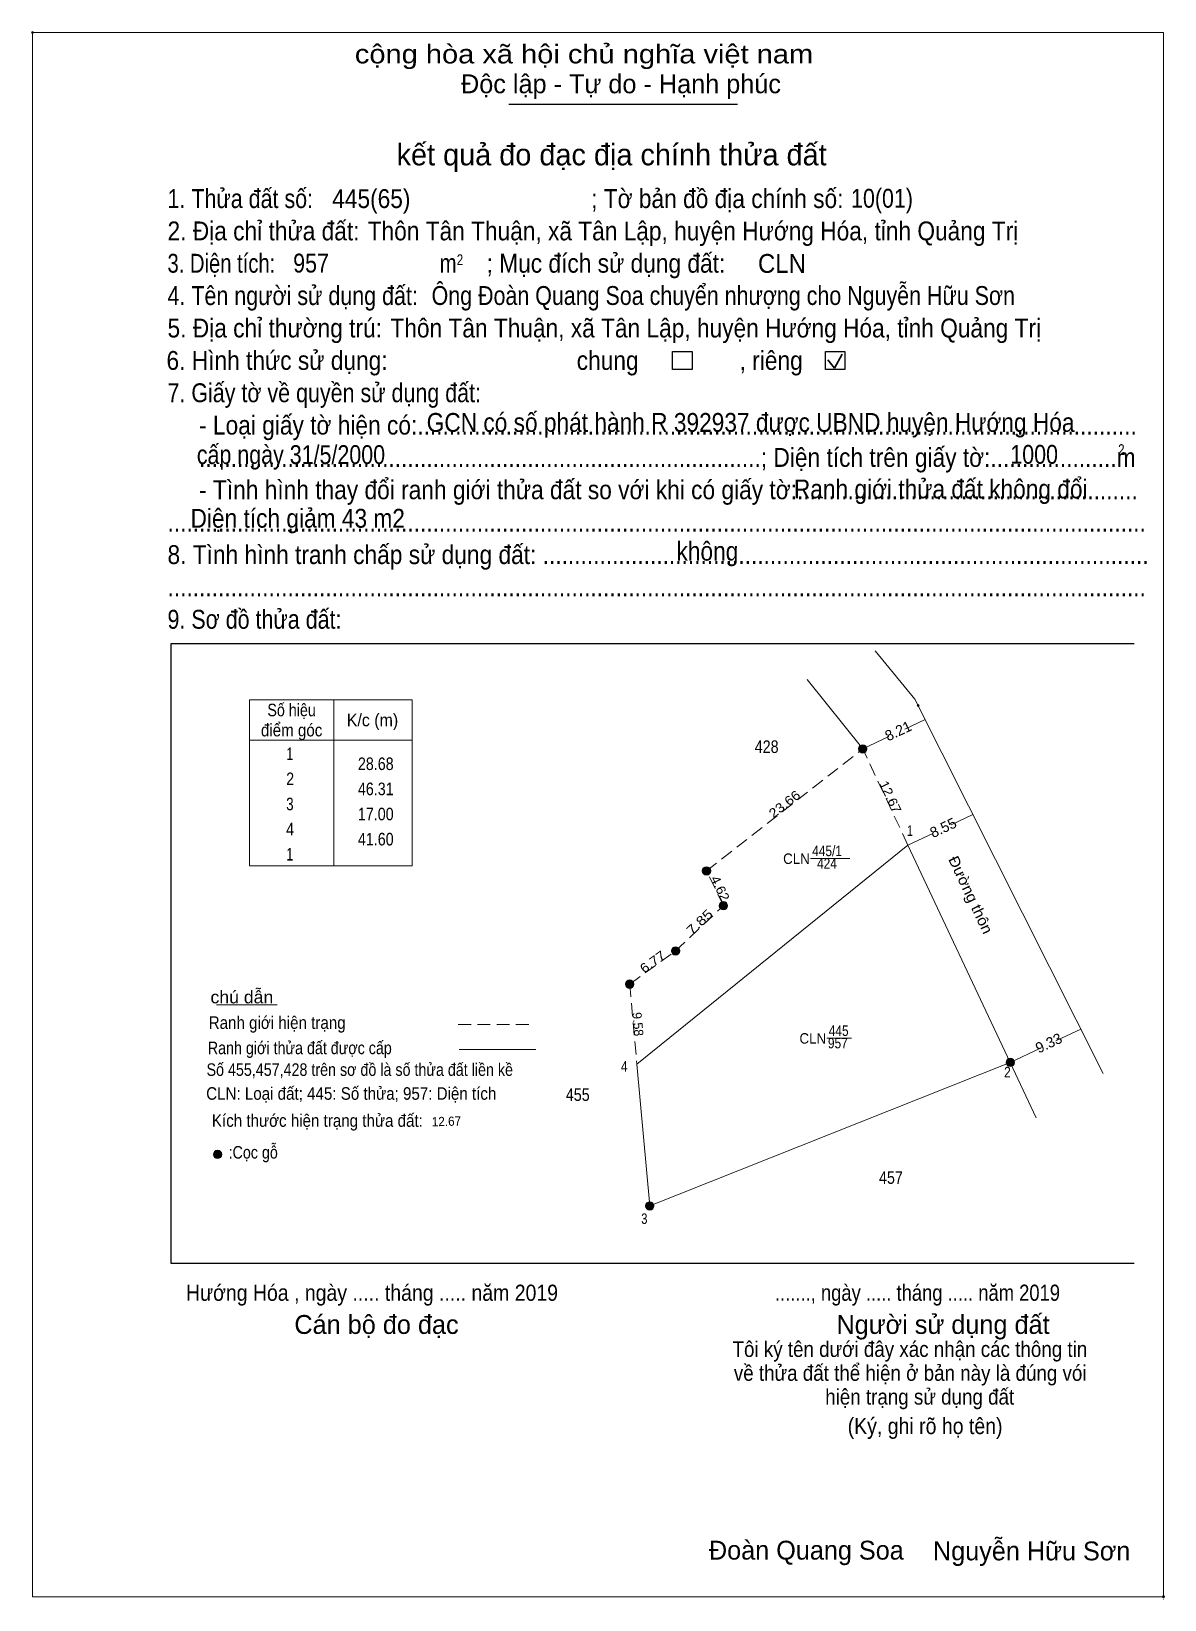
# Model space of a CAD drawing. Header units: metres. Extents: x 545555 to 546339, y 1836670 to 1837509.
# Drawn here: x 545857.2 to 545992.5, y 1837321.6 to 1837508.8 of the extents above; entities that cross this region are included whole.
import ezdxf
from ezdxf.enums import TextEntityAlignment as Align

# ---------------------------------------------------------------- set-up
doc = ezdxf.new("R2010")
doc.units = ezdxf.units.M
doc.header["$LTSCALE"] = 0.51
doc.header["$PDMODE"] = 32
doc.header["$PDSIZE"] = 0.255
doc.linetypes.add('MEDIUM_DASHED', pattern=[4.5, 3, -1.5])
for name, color, linetype, lineweight in [('17', 7, 'Continuous', 13), ('2', 7, 'Continuous', 13), ('36', 7, 'Continuous', 13), ('6', 7, 'Continuous', 13), ('63', 7, 'Continuous', 13), ('7', 7, 'Continuous', 13)]:
    doc.layers.add(name, color=color, linetype=linetype, lineweight=lineweight)

msp = doc.modelspace()

# ---------------------------------------------------------------- texts
at = {"layer": '2'}
for s, height, width, p in [('cộng hòa xã hội chủ nghĩa việt nam', 2.253, 1.15, (545895.81, 1837504.98)), ('1. Thửa đất số:', 2.253, 0.85, (545873.45, 1837487.72)), ('445(65)', 2.25, 0.9, (545893.11, 1837487.72)), ('; Tờ bản đồ địa chính số:', 2.253, 0.9, (545924.01, 1837487.72)), ('10(01)', 2.25, 0.85, (545955.03, 1837487.76)), ('2. Địa chỉ thửa đất:', 2.253, 0.9, (545873.45, 1837483.86)), ('Thôn Tân Thuận, xã Tân Lập, huyện Hướng Hóa, tỉnh Quảng Trị', 2.25, 0.9, (545897.34, 1837483.86)), ('3. Diện tích:', 2.253, 0.8, (545873.45, 1837480)), ('957', 2.25, 0.85, (545888.45, 1837480.02)), ('m', 2.253, 0.8, (545905.94, 1837480)), ('2', 1.288, 0.8, (545907.97, 1837480.9)), ('; Mục đích sử dụng đất:', 2.253, 0.9, (545911.53, 1837480)), (' CLN', 2.25, 0.95, (545943.13, 1837479.98)), ('4. Tên người sử dụng đất:', 2.253, 0.85, (545873.45, 1837476.14)), ('Ông Đoàn Quang Soa chuyển nhượng cho Nguyễn Hữu Sơn', 2.25, 0.85, (545904.97, 1837476.15)), ('5. Địa chỉ thường trú:', 2.253, 0.9, (545873.45, 1837472.27)), ('Thôn Tân Thuận, xã Tân Lập, huyện Hướng Hóa, tỉnh Quảng Trị', 2.25, 0.9, (545900.06, 1837472.27)), ('6. Hình thức sử dụng:', 2.253, 0.9, (545873.33, 1837468.4)), ('chung                , riêng', 2.253, 0.9, (545922.29, 1837468.4)), ('7. Giấy tờ về quyền sử dụng đất:', 2.253, 0.85, (545873.45, 1837464.54)), ('     - Loại giấy tờ hiện có:..................................................................................................................', 2.253, 0.9, (545873.45, 1837460.68)), ('GCN có số phát hành R 392937 được UBND huyện Hướng Hóa ', 2.25, 0.9, (545904.38, 1837461)), ('cấp ngày 31/5/2000', 2.25, 0.85, (545876.95, 1837457.16)), ('     .........................................................................................; Diện tích trên giấy tờ:....................m', 2.253, 0.9, (545873.45, 1837456.82)), ('1000', 2.25, 0.85, (545974.04, 1837457.19)), ('2', 1.288, 0.8, (545986.91, 1837458.24)), ('     - Tình hình thay đổi ranh giới thửa đất so với khi có giấy tờ:......................................................', 2.253, 0.9, (545873.45, 1837452.96)), ('Ranh giới thửa đất không đổi', 2.25, 0.9, (545948.21, 1837453.06)), ('Diện tích giảm 43 m2', 2.25, 0.9, (545876.2, 1837449.56)), ('...........................................................................................................................................................', 2.253, 0.9, (545873.45, 1837449.09)), ('8. Tình hình tranh chấp sử dụng đất: ................................................................................................', 2.253, 0.9, (545873.45, 1837445.22)), ('không', 2.254, 0.9, (545934.19, 1837445.63)), ('...........................................................................................................................................................', 2.253, 0.9, (545873.45, 1837441.36)), ('9. Sơ đồ thửa đất:', 2.253, 0.85, (545873.45, 1837437.5)), ('Hướng Hóa , ngày ..... tháng ..... năm 2019', 1.93, 0.9, (545875.66, 1837357.27)), ('......., ngày ..... tháng ..... năm 2019', 1.93, 0.85, (545945.95, 1837357.27)), ('(Ký, ghi rõ họ tên)', 1.932, 0.9, (545954.63, 1837341.36))]:
    msp.add_text(s, height=height, dxfattribs=dict(at, width=width)).set_placement(p)
for s, height, p in [('Độc lập - Tự do - Hạnh phúc', 2.253, (545908.48, 1837501.42)), ('Cán bộ đo đạc', 2.254, (545888.59, 1837353.32)), ('Người sử dụng đất', 2.253, (545953.29, 1837353.32)), ('Đoàn Quang Soa', 2.25, (545938.07, 1837326.38)), ('Nguyễn Hữu Sơn', 2.25, (545964.81, 1837326.29))]:
    msp.add_text(s, height=height, dxfattribs=at).set_placement(p)
for s, height, p in [('kết quả đo đạc địa chính thửa đất', 2.576, (545926.455, 1837492.81)), ('.', 0.644, (545992.3086, 1837321.6))]:
    msp.add_text(s, height=height, dxfattribs=at).set_placement(p, align=Align.CENTER)
for s, height, width, p in [('Số hiệu', 1.5, 0.85, (545888.26, 1837427.05)), ('K/c (m)', 1.5, 0.95, (545897.915, 1837425.85)), ('điểm góc', 1.5, 0.9, (545888.265, 1837424.65)), (' 1', 1.5, 0.75, (545887.84, 1837421.83)), ('428', 1.5, 0.85, (545944.96, 1837422.67)), (' 2', 1.5, 0.85, (545887.85, 1837418.83)), (' 3', 1.5, 0.8, (545887.835, 1837415.83)), (' 4', 1.5, 0.85, (545887.845, 1837412.83)), ('445/1', 1.25, 0.85, (545952.17, 1837410.35)), (' 1', 1.5, 0.75, (545887.84, 1837409.83)), ('CLN', 1.25, 0.95, (545948.515, 1837409.42)), ('424', 1.25, 0.85, (545952.16, 1837408.86)), ('CLN', 1.25, 0.95, (545950.465, 1837387.97)), ('445', 1.25, 0.85, (545953.555, 1837388.89)), ('957', 1.25, 0.85, (545953.455, 1837387.41)), ('455', 1.5, 0.85, (545922.415, 1837381.13)), ('457', 1.5, 0.85, (545959.79, 1837371.23)), ('Tôi ký tên dưới đây xác nhận các thông tin', 1.862, 0.9, (545962.055, 1837350.57)), ('về thửa đất thể hiện ở bản này là đúng vói', 1.862, 0.9, (545962.09, 1837347.72)), ('hiện trạng sử dụng đất', 1.862, 0.9, (545963.225, 1837344.88))]:
    msp.add_text(s, height=height, dxfattribs=dict(at, width=width)).set_placement(p, align=Align.CENTER)
at = {"layer": '2', "width": 0.85}
for s, p in [('28.68', (545900.44, 1837420.63)), ('46.31', (545900.44, 1837417.63)), ('17.00', (545900.44, 1837414.63)), ('41.60', (545900.44, 1837411.63))]:
    msp.add_text(s, height=1.5, dxfattribs=at).set_placement(p, align=Align.RIGHT)
at = {"layer": '6'}
for s, width, p in [('chú dẫn', 1.05, (545878.58, 1837392.78)), ('Ranh giới hiện trạng', 0.9, (545878.37, 1837389.73)), ('Ranh giới thửa đất được cấp', 0.85, (545878.26, 1837386.71)), ('Số 455,457,428 trên sơ đồ là số thửa đất liền kề', 0.85, (545878.11, 1837384.12)), ('CLN: Loại đất; 445: Số thửa; 957: Diện tích', 0.9, (545878.07, 1837381.27)), ('Kích thước hiện trạng thửa đất:', 0.9, (545878.75, 1837378.04)), (':Cọc gỗ', 0.85, (545880.74, 1837374.25))]:
    msp.add_text(s, height=1.5, dxfattribs=dict(at, width=width)).set_placement(p)
at = {"layer": '63'}
for s, height, rotation, p in [('8.21', 1.25, 25.223, (545960.9237, 1837424.7342)), ('8.55', 1.25, 25.223, (545966.2937, 1837413.183)), ('9.58', 1.1, 275.151, (545929.0467, 1837390.2444)), ('9.33', 1.25, 25.191, (545978.894, 1837387.4774))]:
    msp.add_text(s, height=height, rotation=rotation, dxfattribs=at).set_placement(p, align=Align.CENTER)
for s, height, rotation, width, p in [('12.67', 1.1, 295.17, 1.1, (545959.2281, 1837417.1839)), ('23.66', 1.1, 37.979, 1.15, (545947.4316, 1837416.134)), ('Đường thôn', 1.265, 295.17, 1.1, (545968.7334, 1837405.459)), ('4.62', 1.1, 295.9, 1.1, (545938.9113, 1837406.2652)), ('7.85', 1.1, 43.349, 1.25, (545937.3275, 1837402.0908)), ('6.77', 1.1, 35.922, 1.15, (545931.6723, 1837397.2904)), ('12.67', 1.1, 1.726, 0.95, (545906.7584, 1837378.1433))]:
    msp.add_text(s, height=height, rotation=rotation, dxfattribs=dict(at, width=width)).set_placement(p, align=Align.CENTER)
for s, width, p in [(' 1', 0.75, (545962.4, 1837412.77)), (' 4', 0.85, (545928.36, 1837384.63)), (' 2', 0.85, (545974.09, 1837383.95)), (' 3', 0.8, (545930.73, 1837366.45))]:
    msp.add_text(s, height=1.25, dxfattribs=dict(at, width=width)).set_placement(p, align=Align.RIGHT)

# ---------------------------------------------------------------- hatches: boundary and pattern name
at = {"layer": '36'}
for points in [[(545956.93, 1837423.15, 1), (545955.93, 1837423.15, 1)], [(545938.28, 1837408.59, 1), (545937.28, 1837408.59, 1)], [(545940.3, 1837404.43, 1), (545939.3, 1837404.43, 1)], [(545934.59, 1837399.04, 1), (545933.59, 1837399.04, 1)], [(545929.11, 1837395.07, 1), (545928.11, 1837395.07, 1)], [(545974.53, 1837385.73, 1), (545973.53, 1837385.73, 1)], [(545879.93, 1837374.74, 1), (545878.93, 1837374.74, 1)], [(545931.51, 1837368.6, 1), (545930.51, 1837368.6, 1)]]:
    msp.add_hatch(color=256, dxfattribs=at).paths.add_polyline_path(points)
at = {"layer": '63'}
for points in [[(545956.63, 1837423.15, 1), (545956.23, 1837423.15, 1)], [(545937.98, 1837408.59, 1), (545937.58, 1837408.59, 1)], [(545940, 1837404.43, 1), (545939.6, 1837404.43, 1)], [(545934.29, 1837399.04, 1), (545933.89, 1837399.04, 1)], [(545928.81, 1837395.07, 1), (545928.41, 1837395.07, 1)], [(545974.23, 1837385.73, 1), (545973.83, 1837385.73, 1)], [(545931.21, 1837368.6, 1), (545930.81, 1837368.6, 1)]]:
    msp.add_hatch(color=256, dxfattribs=at).paths.add_polyline_path(points)
at = {"layer": '7'}
msp.add_hatch(color=256, dxfattribs=at).paths.add_polyline_path([(545879.67, 1837374.74, 1), (545879.17, 1837374.74, 1)])

# ---------------------------------------------------------------- linework, layer by layer
at = {"layer": '17'}
msp.add_line((545879.3, 1837392.6), (545886.54, 1837392.6), dxfattribs=at)
at = {"layer": '2', "lineweight": 25}
for p, q in [((545914.19, 1837500.12), (545941.49, 1837500.12)), ((545873.88, 1837435.73), (545988.82, 1837435.73))]:
    msp.add_line(p, q, dxfattribs=at)
at = {"layer": '2', "lineweight": 35}
for p, q in [((545953.04, 1837468.6), (545953.97, 1837470.27)), ((545952.27, 1837469.6), (545953.04, 1837468.6))]:
    msp.add_line(p, q, dxfattribs=at)
at = {"layer": '2'}
for p, q in [((545957.9, 1837434.87), (545962.63, 1837429.09)), ((545949.79, 1837431.44), (545956.43, 1837423.15)), ((545962.63, 1837429.09), (545985.14, 1837384.39)), ((545929.47, 1837385.53), (545961.82, 1837411.68)), ((545974.03, 1837385.73), (545961.82, 1837411.68)), ((545950.21, 1837410.09), (545954.87, 1837410.09)), ((545952.16, 1837388.64), (545955.08, 1837388.64)), ((545929.47, 1837385.53), (545931.01, 1837368.6)), ((545974.03, 1837385.73), (545931.01, 1837368.6)), ((545977.14, 1837379.12), (545974.03, 1837385.73))]:
    msp.add_line(p, q, dxfattribs=at)
at = {"layer": '2', "linetype": 'MEDIUM_DASHED'}
for p, q in [((545961.82, 1837411.68), (545956.43, 1837423.15)), ((545928.61, 1837395.07), (545929.47, 1837385.53))]:
    msp.add_line(p, q, dxfattribs=at)
at = {"layer": '2'}
msp.add_lwpolyline([(545857.33, 1837508.68), (545992.34, 1837508.68), (545992.34, 1837321.95), (545857.33, 1837321.95)], close=True, dxfattribs=at)
at = {"layer": '2', "lineweight": 25}
for points in [[(545933.73, 1837470.59), (545936.05, 1837470.59), (545936.05, 1837468.43), (545933.73, 1837468.43)], [(545951.97, 1837470.59), (545954.29, 1837470.59), (545954.29, 1837468.43), (545951.97, 1837468.43)]]:
    msp.add_lwpolyline(points, close=True, dxfattribs=at)
msp.add_lwpolyline([(545988.82, 1837361.74), (545873.88, 1837361.74), (545873.88, 1837435.73)], dxfattribs=at)
at = {"layer": '2'}
for points in [[(545893.3, 1837409.2), (545883.22, 1837409.2), (545883.22, 1837429), (545893.3, 1837429)], [(545893.3, 1837429), (545902.66, 1837429), (545902.66, 1837409.2), (545893.3, 1837409.2)], [(545883.22, 1837424.2), (545893.3, 1837424.2), (545902.66, 1837424.2)]]:
    msp.add_lwpolyline(points, dxfattribs=at)
at = {"layer": '2', "linetype": 'MEDIUM_DASHED'}
msp.add_lwpolyline([(545928.61, 1837395.07), (545934.09, 1837399.04), (545939.8, 1837404.43), (545937.78, 1837408.59), (545956.43, 1837423.15)], dxfattribs=at)
at = {"layer": '2'}
for p in [(545857.33, 1837508.68), (545963.05, 1837428.34), (545937.78, 1837408.59), (545939.79, 1837404.43), (545934.09, 1837399.05), (545928.61, 1837395.07), (545931.01, 1837368.6), (545992.33, 1837321.95)]:
    msp.add_point(p, dxfattribs=at)
at = {"layer": '36'}
for p, q in [((545969.56, 1837415.32), (545966.97, 1837414.1)), ((545964.78, 1837413.07), (545961.82, 1837411.68))]:
    msp.add_line(p, q, dxfattribs=at)
for centre in [(545956.43, 1837423.15), (545937.78, 1837408.59), (545939.8, 1837404.43), (545934.09, 1837399.04), (545928.61, 1837395.07), (545974.03, 1837385.73), (545879.43, 1837374.74), (545931.01, 1837368.6)]:
    msp.add_circle(centre, 0.5, dxfattribs=at)
at = {"layer": '6', "linetype": 'MEDIUM_DASHED'}
msp.add_line((545908.15, 1837390.25), (545917.29, 1837390.25), dxfattribs=at)
at = {"layer": '6'}
msp.add_line((545908.28, 1837387.29), (545917.42, 1837387.29), dxfattribs=at)
at = {"layer": '63'}
for p, q in [((545893.3, 1837429), (545893.3, 1837409.2)), ((545963.86, 1837426.65), (545961.47, 1837425.52)), ((545959.56, 1837424.63), (545956.43, 1837423.15)), ((545982.47, 1837389.7), (545979.48, 1837388.29)), ((545977.57, 1837387.39), (545974.03, 1837385.73))]:
    msp.add_line(p, q, dxfattribs=at)
for centre in [(545956.43, 1837423.15), (545937.78, 1837408.59), (545939.8, 1837404.43), (545934.09, 1837399.04), (545928.61, 1837395.07), (545974.03, 1837385.73), (545931.01, 1837368.6)]:
    msp.add_circle(centre, 0.2, dxfattribs=at)
at = {"layer": '7'}
msp.add_circle((545879.42, 1837374.74), 0.25, dxfattribs=at)
msp.add_point((545879.43, 1837374.74), dxfattribs=at)

msp.set_redraw_order([(e.dxf.handle, doc.entitydb.next_handle()) for e in msp.query("TEXT MTEXT ATTDEF DIMENSION ARC_DIMENSION")])  # texts and dimensions are drawn at this point

doc.saveas('drawing.dxf')
